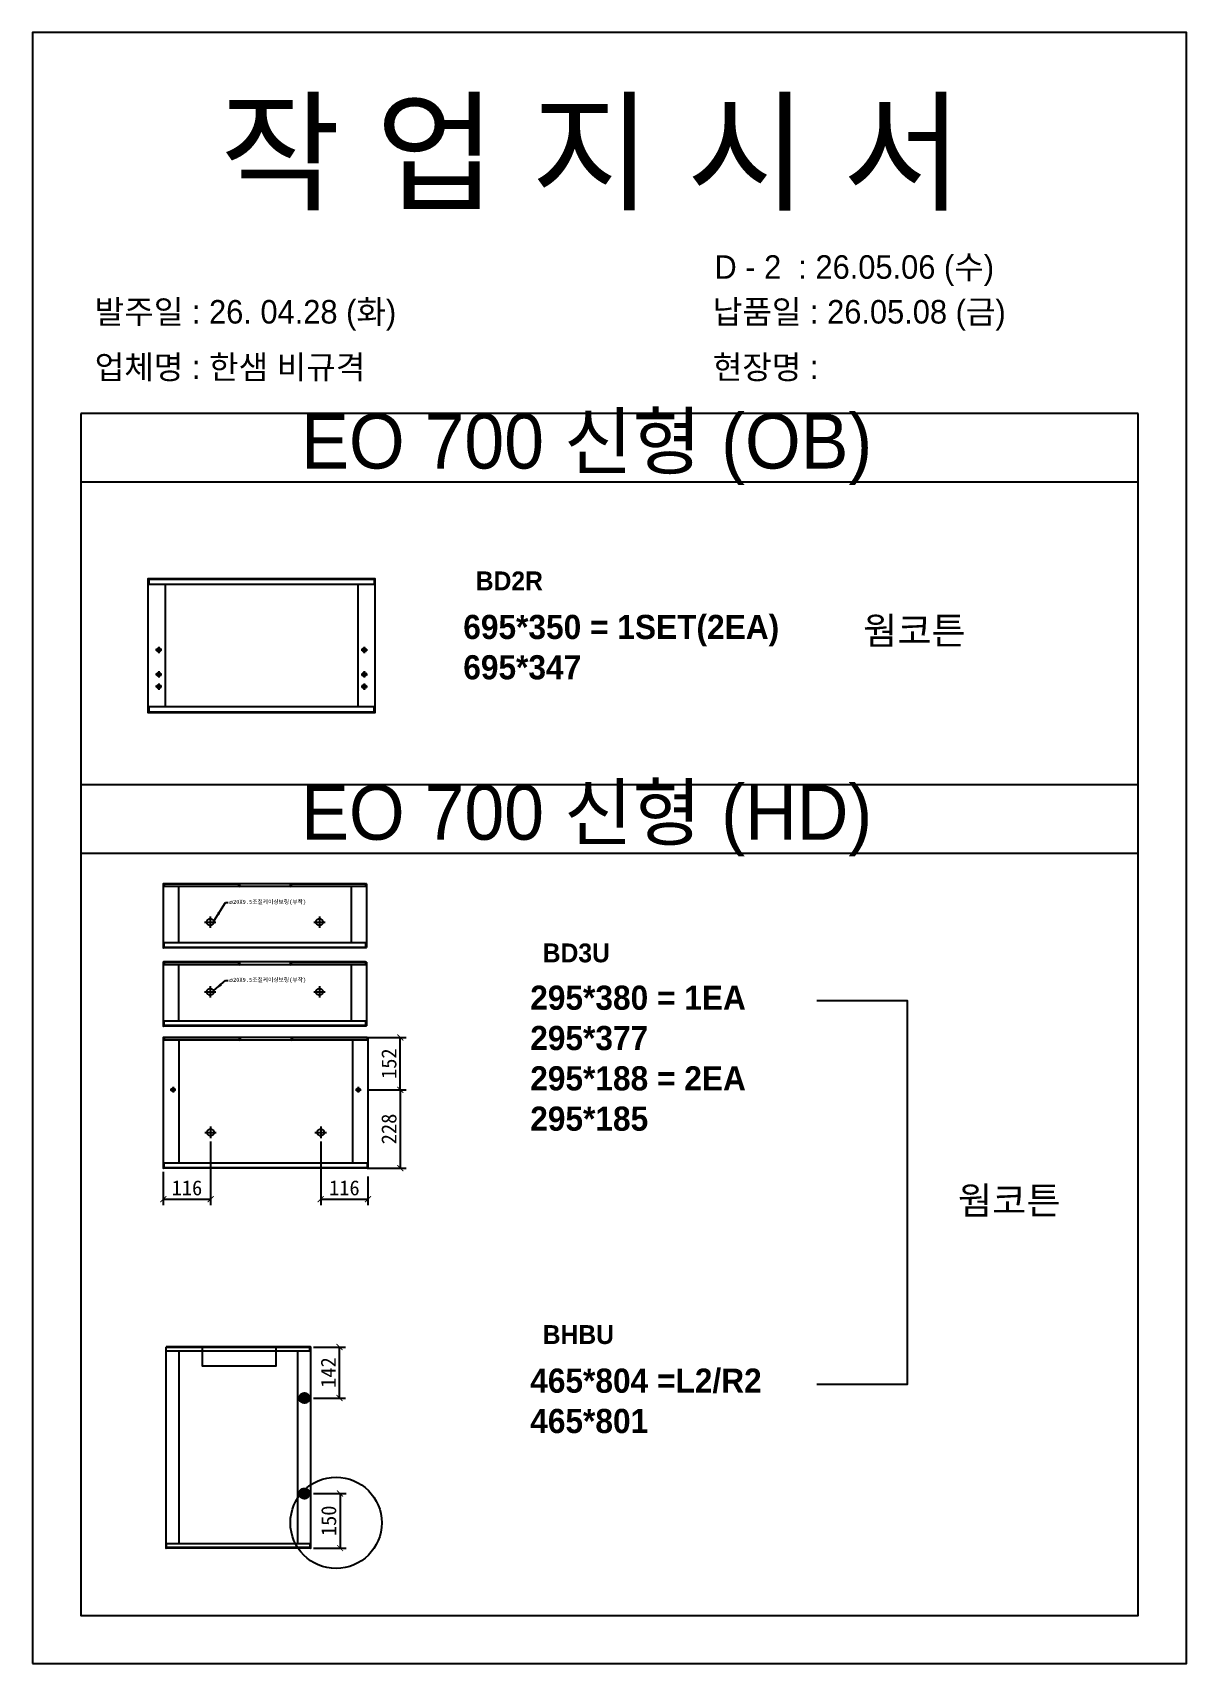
# Model space of a CAD drawing. Header units: millimetres. Extents: x -44117 to 256353, y -2095463 to 65325.
# Drawn here: x 117563 to 119487, y -905997 to -903277 of the extents above; entities that cross this region are included whole.
import ezdxf

# ---------------------------------------------------------------- set-up
doc = ezdxf.new("R2010")
doc.units = ezdxf.units.MM
doc.header["$LTSCALE"] = 10
doc.linetypes.add('CENTER', pattern=[50.8, 31.75, -6.35, 6.35, -6.35])
doc.linetypes.add('HIDDEN', pattern=[9.525, 6.35, -3.175])
for name, color, linetype in [('CENTER', 4, 'CENTER'), ('DIM', 4, 'Continuous'), ('HIDDEN', 3, 'HIDDEN'), ('TEXT', 3, 'Continuous')]:
    doc.layers.add(name, color=color, linetype=linetype)
doc.layers.add('Layer1', color=7, linetype='Continuous', lineweight=70)
doc.styles.add('MtX_Gulim', font='')
doc.styles.get('MtX_Gulim').set_extended_font_data('Gulim', bold=True)
doc.dimstyles.new('ISO-25', dxfattribs={"dimtxt": 2.5, "dimasz": 2.5, "dimexe": 1, "dimexo": 1, "dimtad": 1, "dimtxsty": 'Standard', "dimblk": 'ARCHTICK', "dimcen": 2.5, "dimadec": 0, "dimazin": 0, "dimtfac": 1, "dimtmove": 0, "dimatfit": 3, "dimfxl": 0, "dimarcsym": 0})
doc.dimstyles.get("Standard").update_dxf_attribs({"dimtxt": 0.18, "dimasz": 0.18, "dimexe": 0.18, "dimexo": 0.0625, "dimgap": 0.09, "dimtad": 0, "dimtih": 1, "dimtoh": 1, "dimdec": 4, "dimzin": 0, "dimdsep": 46, "dimtxsty": 'Standard', "dimcen": 0.09, "dimadec": 0, "dimazin": 0, "dimtfac": 1, "dimtdec": 4, "dimtofl": 0, "dimtmove": 0, "dimatfit": 3, "dimfxl": 0, "dimtolj": 1, "dimtzin": 0, "dimarcsym": 0})

msp = doc.modelspace()

# ---------------------------------------------------------------- texts
at = {"linetype": 'Continuous', "style": 'MtX_Gulim'}
for s, p in [('BD2R', (118302.05879, -904207.10098)), ('BD3U', (118413.68128, -904827.572)), ('BHBU', (118413.68128, -905464.1952))]:
    msp.add_text(s, height=31.421769, dxfattribs=at).set_placement(p)
at = {"attachment_point": 1}
for s, width, gutter_width, heights, insert, char_height in [('{\\fGulim|b0|i0|c129|p50;작 업 지 시 서}', 3786.0728481, 14.30944, [-178.40505], (117875.70227, -903396.19278), 160.2657825), ('\\pt11;{\\fGulim|b0|i0|c129|p50;발주일 : 26. 04.28 (화)}', 3786.0728481, 14.30944, [39.49878], (117666.85938, -903722.9365), 39.2651167), ('{\\fGulim|b0|i0|c129|p50;납품일 : 26.05.08 (금)}', 3786.0728481, 14.30944, [40.16974], (118697.11421, -903722.9365), 39.2651167), ('{\\fGulim|b0|i0|c129|p50;업체명 : 한샘 비규격}', 3786.0728481, 14.30944, [41.34032], (117666.85938, -903815.26811), 39.2651167), ('{\\fGulim|b0|i0|c129|p50;현장명 :}', 3786.0728481, 14.30944, [45.21037], (118697.11421, -903815.26811), 39.2651167), ('{\\fGulim|b0|i0|c129|p50;EO 700 신형 (OB)}', 2155.3243433, 8.14604, [-114.80382], (118011.08593, -903912.77357), 91.2356303), ('{\\f굴림|b1|i0|c129|p50;695*350 = 1SET(2EA)\\P\\C1;695*347}', 12198.822037, 156.88766, [-113.28997], (118281.23562, -904248.05945), 40.342541), ('{\\f굴림|b1|i0|c129|p50;웜코튼}', 13746.5878503, 176.7933, [-49.06916], (118947.71095, -904251.68821), 45.4611341), ('{\\fGulim|b0|i0|c129|p50;EO 700 신형 (HD)}', 2155.3243433, 8.14604, [-114.80382], (118011.08593, -904531.89973), 91.2356303), ('{\\f굴림|b1|i0|c129|p50;295*380 = 1EA\\P\\C1;295*377\\P\\C256;295*188 = 2EA\\P\\C1;295*185}', 12198.822037, 156.88766, [-243.44269], (118392.85811, -904866.41544), 40.342541), ('{\\f굴림|b1|i0|c129|p50;웜코튼}', 13746.5878503, 176.7933, [-49.06916], (119105.86404, -905202.10348), 45.4611341), ('{\\f굴림|b1|i0|c129|p50;465*804 =L2/R2\\P\\C1;465*801}', 12198.822037, 156.88766, [-112.43616], (118392.85811, -905505.15367), 40.342541)]:
    msp.add_mtext_dynamic_manual_height_columns(s, width=width, gutter_width=gutter_width, heights=heights, dxfattribs=dict(at, insert=insert, char_height=char_height))
at = {"color": 1, "insert": (118699.93406, -903648.26121), "char_height": 39.2651167, "attachment_point": 1}
msp.add_mtext_dynamic_manual_height_columns('{\\fGulim|b0|i0|c129|p50;D - 2  : 26.05.06 (수)}', width=3786.0728481, gutter_width=14.30944, heights=[40.16974], dxfattribs=at)
at = {"layer": 'TEXT'}
for p in [(117890.93307, -904730.14421), (117890.93307, -904860.17512)]:
    msp.add_text('ø20X9.5조절케이싱보링(부착)', height=6.8281206, dxfattribs=at).set_placement(p)

# ---------------------------------------------------------------- blocks, each defined once
blk = doc.blocks.new('28-B')
blk.add_circle((0, 0), 10)
at = {"layer": 'CENTER'}
for p, q in [((-16.7, 0), (16.7, 0)), ((0, 16.7), (0, -16.7))]:
    blk.add_line(p, q, dxfattribs=at)
blk = doc.blocks.new('_ArchTick')
at = {"color": 0, "linetype": 'ByBlock', "const_width": 0.15}
blk.add_lwpolyline([(-0.5, -0.5), (0.5, 0.5)], dxfattribs=at)
blk = doc.blocks.new('*D6001')
at = {"color": 0, "lineweight": -2}
for p, q in [((117860, -905126.3), (117860, -905232.7)), ((117781.2, -905177.3), (117781.2, -905232.7)), ((117781.2, -905222.7), (117860, -905222.7))]:
    blk.add_line(p, q, dxfattribs=at)
at = {"layer": 'Defpoints', "color": 0}
for p in [(117860, -905111.3), (117781.2, -905162.3), (117860, -905222.7)]:
    blk.add_point(p, dxfattribs=at)
at = {"color": 0, "lineweight": -2, "xscale": 10, "yscale": 10, "zscale": 10, "rotation": 180}
blk.add_blockref('_ArchTick', (117781.2, -905222.7), dxfattribs=at)
at = {"color": 0, "lineweight": -2, "xscale": 10, "yscale": 10, "zscale": 10}
blk.add_blockref('_ArchTick', (117860, -905222.7), dxfattribs=at)
at = {"color": 0, "insert": (117820.6, -905203.9), "char_height": 25, "attachment_point": 5}
blk.add_mtext('116', dxfattribs=at)
blk = doc.blocks.new('*D6002')
at = {"color": 0, "lineweight": -2}
for p, q in [((118043.6, -905126.3), (118043.6, -905232.7)), ((118122.4, -905185.1), (118122.4, -905232.7)), ((118043.6, -905222.7), (118122.4, -905222.7))]:
    blk.add_line(p, q, dxfattribs=at)
at = {"layer": 'Defpoints', "color": 0}
for p in [(118043.6, -905111.3), (118122.4, -905170.1), (118122.4, -905222.7)]:
    blk.add_point(p, dxfattribs=at)
at = {"color": 0, "lineweight": -2, "xscale": 10, "yscale": 10, "zscale": 10, "rotation": 180}
blk.add_blockref('_ArchTick', (118043.6, -905222.7), dxfattribs=at)
at = {"color": 0, "lineweight": -2, "xscale": 10, "yscale": 10, "zscale": 10}
blk.add_blockref('_ArchTick', (118122.4, -905222.7), dxfattribs=at)
at = {"color": 0, "insert": (118083, -905203.9), "char_height": 25, "attachment_point": 5}
blk.add_mtext('116', dxfattribs=at)
blk = doc.blocks.new('*D6003')
at = {"color": 0, "lineweight": -2}
for p, q in [((118121.1, -905040.1), (118186.3, -905040.1)), ((118176.3, -905040.1), (118176.3, -905170.9)), ((118121.1, -905170.9), (118186.3, -905170.9))]:
    blk.add_line(p, q, dxfattribs=at)
at = {"layer": 'Defpoints', "color": 0}
for p in [(118106.1, -905040.1), (118106.1, -905170.9), (118176.3, -905170.9)]:
    blk.add_point(p, dxfattribs=at)
at = {"color": 0, "lineweight": -2, "xscale": 10, "yscale": 10, "zscale": 10}
for p, rotation in [((118176.3, -905040.1), 90), ((118176.3, -905170.9), 270)]:
    blk.add_blockref('_ArchTick', p, dxfattribs=dict(at, rotation=rotation))
at = {"color": 0, "insert": (118157.5, -905105.5), "char_height": 25, "attachment_point": 5, "rotation": 90}
blk.add_mtext('228', dxfattribs=at)
blk = doc.blocks.new('*D6004')
at = {"color": 0, "lineweight": -2}
for p, q in [((118121.1, -904953), (118186.3, -904953)), ((118176.3, -905040.1), (118176.3, -904953)), ((118121.1, -905040.1), (118186.3, -905040.1))]:
    blk.add_line(p, q, dxfattribs=at)
at = {"layer": 'Defpoints', "color": 0}
for p in [(118106.1, -904953), (118176.3, -904953), (118106.1, -905040.1)]:
    blk.add_point(p, dxfattribs=at)
at = {"color": 0, "lineweight": -2, "xscale": 10, "yscale": 10, "zscale": 10}
for p, rotation in [((118176.3, -904953), 90), ((118176.3, -905040.1), 270)]:
    blk.add_blockref('_ArchTick', p, dxfattribs=dict(at, rotation=rotation))
at = {"color": 0, "insert": (118157.5, -904996.6), "char_height": 25, "attachment_point": 5, "rotation": 90}
blk.add_mtext('152', dxfattribs=at)
blk = doc.blocks.new('*D6005')
at = {"color": 0, "lineweight": -2}
for p, q in [((118031.5, -905469.2), (118084.9, -905469.2)), ((118074.9, -905554.3), (118074.9, -905469.2)), ((118031.5, -905554.3), (118084.9, -905554.3))]:
    blk.add_line(p, q, dxfattribs=at)
at = {"layer": 'Defpoints', "color": 0}
for p in [(118016.5, -905469.2), (118074.9, -905469.2), (118016.5, -905554.3)]:
    blk.add_point(p, dxfattribs=at)
at = {"color": 0, "lineweight": -2, "xscale": 10, "yscale": 10, "zscale": 10}
for p, rotation in [((118074.9, -905469.2), 90), ((118074.9, -905554.3), 270)]:
    blk.add_blockref('_ArchTick', p, dxfattribs=dict(at, rotation=rotation))
at = {"color": 0, "insert": (118056.2, -905511.8), "char_height": 25, "attachment_point": 5, "rotation": 90}
blk.add_mtext('142', dxfattribs=at)
blk = doc.blocks.new('*D6006')
at = {"color": 0, "lineweight": -2}
for p, q in [((118031.5, -905713.6), (118085.8, -905713.6)), ((118075.8, -905713.6), (118075.8, -905804.5)), ((118031.5, -905804.5), (118085.8, -905804.5))]:
    blk.add_line(p, q, dxfattribs=at)
at = {"layer": 'Defpoints', "color": 0}
for p in [(118016.5, -905713.6), (118016.5, -905804.5), (118075.8, -905804.5)]:
    blk.add_point(p, dxfattribs=at)
at = {"color": 0, "lineweight": -2, "xscale": 10, "yscale": 10, "zscale": 10}
for p, rotation in [((118075.8, -905713.6), 90), ((118075.8, -905804.5), 270)]:
    blk.add_blockref('_ArchTick', p, dxfattribs=dict(at, rotation=rotation))
at = {"color": 0, "insert": (118057.1, -905759.1), "char_height": 25, "attachment_point": 5, "rotation": 90}
blk.add_mtext('150', dxfattribs=at)

# ---------------------------------------------------------------- dimensions: what is measured, and where the dimension line sits
for base, p1, p2, text, picture, middle in [((118176.26463, -904952.96869), (118106.07417, -905040.14958), (118106.07417, -904952.96869), '152', '*D6004', (118157.51463, -904996.55913)), ((118176.26463, -905170.92091), (118106.07417, -905040.14958), (118106.07417, -905170.92091), '228', '*D6003', (118157.51463, -905105.53525)), ((118074.9145, -905469.18811), (118016.52514, -905554.3438), (118016.52514, -905469.18811), '142', '*D6005', (118056.1645, -905511.76596)), ((118075.84839, -905804.53478), (118016.52514, -905713.64382), (118016.52514, -905804.53478), '150', '*D6006', (118057.09839, -905759.0893))]:
    dim = msp.add_linear_dim(base=base, p1=p1, p2=p2, angle=90, text=text, dimstyle='ISO-25', override={"dimscale": 10, "dimasz": 1, "dimexo": 1.5, "dimtxsty": 'Standard'})
    dim.commit()
    dim.dimension.update_dxf_attribs({"geometry": picture, "text_midpoint": middle})
for base, p1, p2, picture, middle in [((117860.01759, -905222.65932), (117781.1533, -905162.31753), (117860.01759, -905111.27083), '*D6001', (117820.58544, -905203.90932)), ((118122.42059, -905222.65932), (118043.5563, -905111.27083), (118122.42059, -905170.11793), '*D6002', (118082.98845, -905203.90932))]:
    dim = msp.add_linear_dim(base=base, p1=p1, p2=p2, text='116', dimstyle='ISO-25', override={"dimscale": 10, "dimasz": 1, "dimexo": 1.5, "dimtxsty": 'Standard'})
    dim.commit()
    dim.dimension.update_dxf_attribs({"geometry": picture, "text_midpoint": middle})

# ---------------------------------------------------------------- linework, layer by layer
for p, q in [((119406.46188, -903912.4858), (117643.53827, -903912.4858)), ((119406.46188, -904026.96136), (117643.53827, -904026.96136)), ((117755.48889, -904188.42625), (117755.48889, -904410.69707)), ((118134.43198, -904188.99944), (117755.48889, -904188.99944)), ((118134.11354, -904188.10781), (117755.80733, -904188.10781)), ((117757.08108, -904188.10781), (117757.08108, -904197.661)), ((118132.83978, -904188.10781), (118132.83978, -904197.661)), ((118134.43198, -904410.69707), (118134.43198, -904188.42625)), ((118134.43198, -904197.661), (117755.48889, -904197.661)), ((117784.14845, -904197.661), (117784.14845, -904401.46233)), ((118105.77242, -904401.46233), (118105.77242, -904197.661)), ((117778.8942, -904306.56733), (117768.38569, -904306.56733)), ((117773.63994, -904301.31308), (117773.63994, -904311.82158)), ((118111.02667, -904306.56733), (118121.53518, -904306.56733)), ((118116.28093, -904301.31308), (118116.28093, -904311.82158)), ((117778.8942, -904347.3276), (117768.38569, -904347.3276)), ((117773.63994, -904342.07334), (117773.63994, -904352.58185)), ((118111.02667, -904347.3276), (118121.53518, -904347.3276)), ((118116.28093, -904342.07334), (118116.28093, -904352.58185)), ((117778.8942, -904367.70773), (117768.38569, -904367.70773)), ((117773.63994, -904362.45348), (117773.63994, -904372.96198)), ((118111.02667, -904367.70773), (118121.53518, -904367.70773)), ((118116.28093, -904362.45348), (118116.28093, -904372.96198)), ((118134.43198, -904401.46233), (117755.48889, -904401.46233)), ((117757.08108, -904401.46233), (117757.08108, -904411.01551)), ((118132.83978, -904411.01551), (118132.83978, -904401.46233)), ((118134.43198, -904410.12388), (117755.48889, -904410.12388)), ((117755.80733, -904411.01551), (118134.11354, -904411.01551)), ((119406.46188, -904531.61196), (117643.53827, -904531.61196)), ((119406.46188, -904646.08752), (117643.53827, -904646.08752)), ((117781.17592, -904696.74377), (117781.17592, -904803.15139)), ((117781.17592, -904696.74377), (117781.17592, -904700.49905)), ((117781.17592, -904700.49905), (117907.13042, -904700.49905)), ((118118.31437, -904696.45926), (117781.46042, -904696.45926)), ((117782.59844, -904696.45926), (117781.46042, -904696.45926)), ((117782.59844, -904696.45926), (117782.59844, -904700.49905)), ((117906.64263, -904697.19897), (117782.59844, -904697.19897)), ((117806.78137, -904701.06806), (117806.78137, -904795.46701)), ((117993.78239, -904700.49905), (118119.73689, -904700.49905)), ((118118.31437, -904697.19897), (117994.27018, -904697.19897)), ((118094.13144, -904700.49905), (118094.13144, -904794.898)), ((118118.31437, -904696.45926), (118118.31437, -904700.49905)), ((118118.31437, -904696.45926), (118119.45239, -904696.45926)), ((118119.73689, -904696.74377), (118119.73689, -904700.49905)), ((118119.73689, -904700.49905), (118119.73689, -904803.15139)), ((118119.73689, -904794.898), (117781.17592, -904794.898)), ((118119.73689, -904802.63654), (117781.17592, -904802.63654)), ((118119.45239, -904803.43315), (117781.46042, -904803.43315)), ((117782.59844, -904803.43315), (117782.59844, -904794.898)), ((118118.31437, -904794.898), (118118.31437, -904803.43315)), ((117781.17592, -904827.34368), (117781.17592, -904933.75131)), ((117781.17592, -904827.34368), (117781.17592, -904831.09897)), ((117781.17592, -904831.09897), (117907.13042, -904831.09897)), ((118118.31437, -904827.05918), (117781.46042, -904827.05918)), ((117782.59844, -904827.05918), (117781.46042, -904827.05918)), ((117782.59844, -904827.05918), (117782.59844, -904831.09897)), ((117906.64263, -904827.79889), (117782.59844, -904827.79889)), ((117806.78137, -904831.09897), (117806.78137, -904925.49792)), ((117993.78239, -904831.09897), (118119.73689, -904831.09897)), ((118118.31437, -904827.79889), (117994.27018, -904827.79889)), ((118094.13144, -904831.09897), (118094.13144, -904925.49792)), ((118118.31437, -904827.05918), (118118.31437, -904831.09897)), ((118118.31437, -904827.05918), (118119.45239, -904827.05918)), ((118119.73689, -904827.34368), (118119.73689, -904831.09897)), ((118119.73689, -904831.09897), (118119.73689, -904933.75131)), ((118119.73689, -904925.49792), (117781.17592, -904925.49792)), ((118119.73689, -904933.23645), (117781.17592, -904933.23645)), ((118119.45239, -904934.03307), (117781.46042, -904934.03307)), ((117782.59844, -904934.03307), (117782.59844, -904925.49792)), ((118118.31437, -904925.49792), (118118.31437, -904934.03307)), ((117781.1533, -904953.25547), (117781.1533, -905170.6369)), ((117781.1533, -904953.25547), (117781.1533, -904957.04077)), ((117781.1533, -904957.04077), (117908.11463, -904957.04077)), ((118120.98669, -904952.96869), (117781.44008, -904952.96869)), ((117782.58719, -904952.96869), (117781.44008, -904952.96869)), ((117782.58719, -904952.96869), (117782.58719, -904957.04077)), ((117907.62294, -904953.71432), (117782.58719, -904953.71432)), ((117806.96343, -904957.04077), (117806.96343, -905162.31753)), ((117995.45926, -904957.04077), (118122.42059, -904957.04077)), ((118120.98669, -904953.71432), (117995.95095, -904953.71432)), ((118096.61046, -904957.04077), (118096.61046, -905162.31753)), ((118120.98669, -904952.96869), (118120.98669, -904957.04077)), ((118120.98669, -904952.96869), (118122.13381, -904952.96869)), ((118122.42059, -904953.25547), (118122.42059, -904957.04077)), ((118122.42059, -904957.04077), (118122.42059, -905170.6369)), ((118122.42059, -905162.31753), (117781.1533, -905162.31753)), ((117782.58719, -905170.92091), (117782.58719, -905162.31753)), ((118120.98669, -905162.31753), (118120.98669, -905170.92091)), ((118122.42059, -905170.11793), (117781.1533, -905170.11793)), ((118122.13381, -905170.92091), (117781.44008, -905170.92091)), ((117785.50688, -905469.42902), (117785.50688, -905804.29386)), ((118026.94462, -905469.86266), (117785.50688, -905469.86266)), ((118026.94462, -905476.41541), (117785.50688, -905476.41541)), ((118026.70371, -905469.18811), (117785.74779, -905469.18811)), ((117806.94787, -905475.93359), (117806.94787, -905797.30748)), ((118005.26273, -905797.30748), (118005.26273, -905476.41541)), ((118025.74007, -905476.41541), (118025.74007, -905469.18811)), ((118026.94462, -905804.29386), (118026.94462, -905469.42902)), ((118026.94462, -905797.30748), (117785.50688, -905797.30748)), ((118026.94462, -905803.86023), (117785.50688, -905803.86023)), ((118026.70371, -905804.53478), (117785.74779, -905804.53478)), ((117786.71143, -905804.53478), (117786.71143, -905797.30748)), ((118025.74007, -905797.30748), (118025.74007, -905804.53478))]:
    msp.add_line(p, q)
at = {"ltscale": 10}
for p, q in [((117906.64263, -904696.45926), (117906.64263, -904699.30431)), ((117908.34966, -904696.45926), (117908.34966, -904701.01134)), ((117992.56315, -904701.01134), (117908.34966, -904701.01134)), ((117992.56315, -904696.45926), (117992.56315, -904701.01134)), ((117994.27018, -904696.45926), (117994.27018, -904699.30431)), ((117906.64263, -904827.05918), (117906.64263, -904829.90423)), ((117908.34966, -904827.05918), (117908.34966, -904831.61126)), ((117992.56315, -904831.61126), (117908.34966, -904831.61126)), ((117992.56315, -904827.05918), (117992.56315, -904831.61126)), ((117994.27018, -904827.05918), (117994.27018, -904829.90423)), ((117907.62294, -904952.96869), (117907.62294, -904955.83648)), ((117909.34362, -904952.96869), (117909.34362, -904957.55716)), ((117994.23027, -904957.55716), (117909.34362, -904957.55716)), ((117994.23027, -904952.96869), (117994.23027, -904957.55716)), ((117995.95095, -904952.96869), (117995.95095, -904955.83648))]:
    msp.add_line(p, q, dxfattribs=at)
msp.add_lwpolyline([(117563.40538, -905996.89144), (119486.59477, -905996.89144), (119486.59477, -903276.95216), (117563.40538, -903276.95216)], close=True)
for points in [[(117643.53827, -903912.4858), (117643.53827, -905916.75855), (119406.46188, -905916.75855), (119406.46188, -903912.4858)], [(118870.83064, -904891.05685), (119020.99758, -904891.05685), (119020.99758, -905531.91011), (118870.83064, -905531.91011)], [(117968.78632, -905469.18811), (117968.78632, -905501.09165), (117846.51131, -905501.09165), (117846.51131, -905469.18811)]]:
    msp.add_lwpolyline(points)
for centre in [(117773.63994, -904306.56733), (118116.28093, -904306.56733), (117773.63994, -904347.3276), (118116.28093, -904347.3276), (117773.63994, -904367.70773), (118116.28093, -904367.70773)]:
    msp.add_circle(centre, 3.1844)
at = {"color": 1}
msp.add_circle((118069.23531, -905762.44808), 76.14098, dxfattribs=at)
for centre, radius, start, end in [((117755.80733, -904188.42625), 0.31844, 90, 180), ((118134.11354, -904188.42625), 0.31844, 0, 90), ((117755.80733, -904410.69707), 0.31844, 180, 270), ((118134.11354, -904410.69707), 0.31844, 270, 0), ((117781.46042, -904696.74377), 0.28451, 90, 180), ((118119.45239, -904696.74377), 0.28451, 0, 90), ((117781.46042, -904803.14864), 0.28451, 180, 270), ((118119.45239, -904803.14864), 0.28451, 270, 0), ((117781.46042, -904827.34368), 0.28451, 90, 180), ((118119.45239, -904827.34368), 0.28451, 0, 90), ((117781.46042, -904933.74856), 0.28451, 180, 270), ((118119.45239, -904933.74856), 0.28451, 270, 0), ((117781.44008, -904953.25547), 0.28678, 90, 180), ((118122.13381, -904953.25547), 0.28678, 0, 90), ((117781.44008, -905170.63413), 0.28678, 180, 270), ((118122.13381, -905170.63413), 0.28678, 270, 0), ((118026.70371, -905469.42902), 0.24091, 0, 90), ((117785.74779, -905804.29387), 0.24091, 180, 270), ((118026.70371, -905804.29387), 0.24091, 270, 0)]:
    msp.add_arc(centre, radius, start, end)
at = {"ltscale": 10}
for centre, radius, start, end in [((117908.34966, -904699.30431), 1.70703, 180, 270), ((117992.56315, -904699.30431), 1.70703, 270, 0), ((117908.34966, -904829.90423), 1.70703, 180, 270), ((117992.56315, -904829.90423), 1.70703, 270, 0), ((117909.34362, -904955.83648), 1.72068, 180, 270), ((117994.23027, -904955.83648), 1.72068, 270, 0)]:
    msp.add_arc(centre, radius, start, end, dxfattribs=at)
at = {"layer": 'CENTER'}
for p, q in [((117802.23157, -905040.14958), (117792.76786, -905040.14958)), ((117797.49971, -905035.41772), (117797.49971, -905044.88144)), ((118101.34232, -905040.14958), (118110.80603, -905040.14958)), ((118106.07417, -905035.41772), (118106.07417, -905044.88144))]:
    msp.add_line(p, q, dxfattribs=at)
at = {"layer": 'HIDDEN'}
for centre in [(117797.49971, -905040.14958), (118106.07417, -905040.14958)]:
    msp.add_circle(centre, 2.86779, dxfattribs=at)
at = {"layer": 'Layer1'}
for p, q in [((118016.52514, -905545.46479), (118016.52514, -905563.22281)), ((118016.52514, -905722.52283), (118016.52514, -905704.76481))]:
    msp.add_line(p, q, dxfattribs=at)
for points in [[(118025.40415, -905554.3438), (118007.64613, -905554.3438)], [(118025.40415, -905713.64382), (118007.64613, -905713.64382)]]:
    msp.add_lwpolyline(points, close=True, dxfattribs=at)
for centre in [(118016.52514, -905554.3438), (118016.52514, -905713.64382)]:
    msp.add_circle(centre, 5.91934, dxfattribs=at)

# ---------------------------------------------------------------- block references
at = {"layer": 'HIDDEN'}
for p, xscale, yscale, zscale in [((117859.4148, -904760.47289), 0.5690100459775915, 0.5690100459775915, 0.5690100459775915), ((118041.49801, -904760.47289), 0.5690100459775915, 0.5690100459775915, 0.5690100459775915), ((117859.4148, -904876.84756), 0.5690100459775915, 0.5690100459775915, 0.5690100459775915), ((118041.49801, -904876.84756), 0.5690100459775915, 0.5690100459775915, 0.5690100459775915), ((117860.01759, -905111.27083), 0.5735584739392936, 0.5735584739392936, 0.5735584739392936), ((118043.5563, -905111.27083), 0.5735584739392936, 0.5735584739392936, 0.5735584739392936)]:
    msp.add_blockref('28-B', p, dxfattribs=dict(at, xscale=xscale, yscale=yscale, zscale=zscale))

msp.set_redraw_order([(e.dxf.handle, doc.entitydb.next_handle()) for e in msp.query("TEXT MTEXT ATTDEF DIMENSION ARC_DIMENSION")])  # texts and dimensions are drawn at this point

# ---------------------------------------------------------------- leaders
at = {"layer": 'DIM', "color": 4}
for points in [[(117866.09409, -904757.76354), (117884.93762, -904728.01278), (117889.19209, -904728.01278)], [(117866.09409, -904874.1382), (117884.93762, -904858.04369), (117889.19209, -904858.04369)]]:
    msp.add_leader(points, dimstyle='Standard', override={"dimscale": 5, "dimtxt": 2.4, "dimasz": 3, "dimexe": 1, "dimexo": 2, "dimgap": 0, "dimtih": 0, "dimtoh": 0, "dimzin": 9, "dimcen": 0, "dimclrd": 4, "dimclre": 4, "dimclrt": 3, "dimtfac": 0.083333, "dimtofl": 1, "dimtvp": 0.833333, "dimtzin": 8}, dxfattribs=at)

doc.saveas('drawing.dxf')
